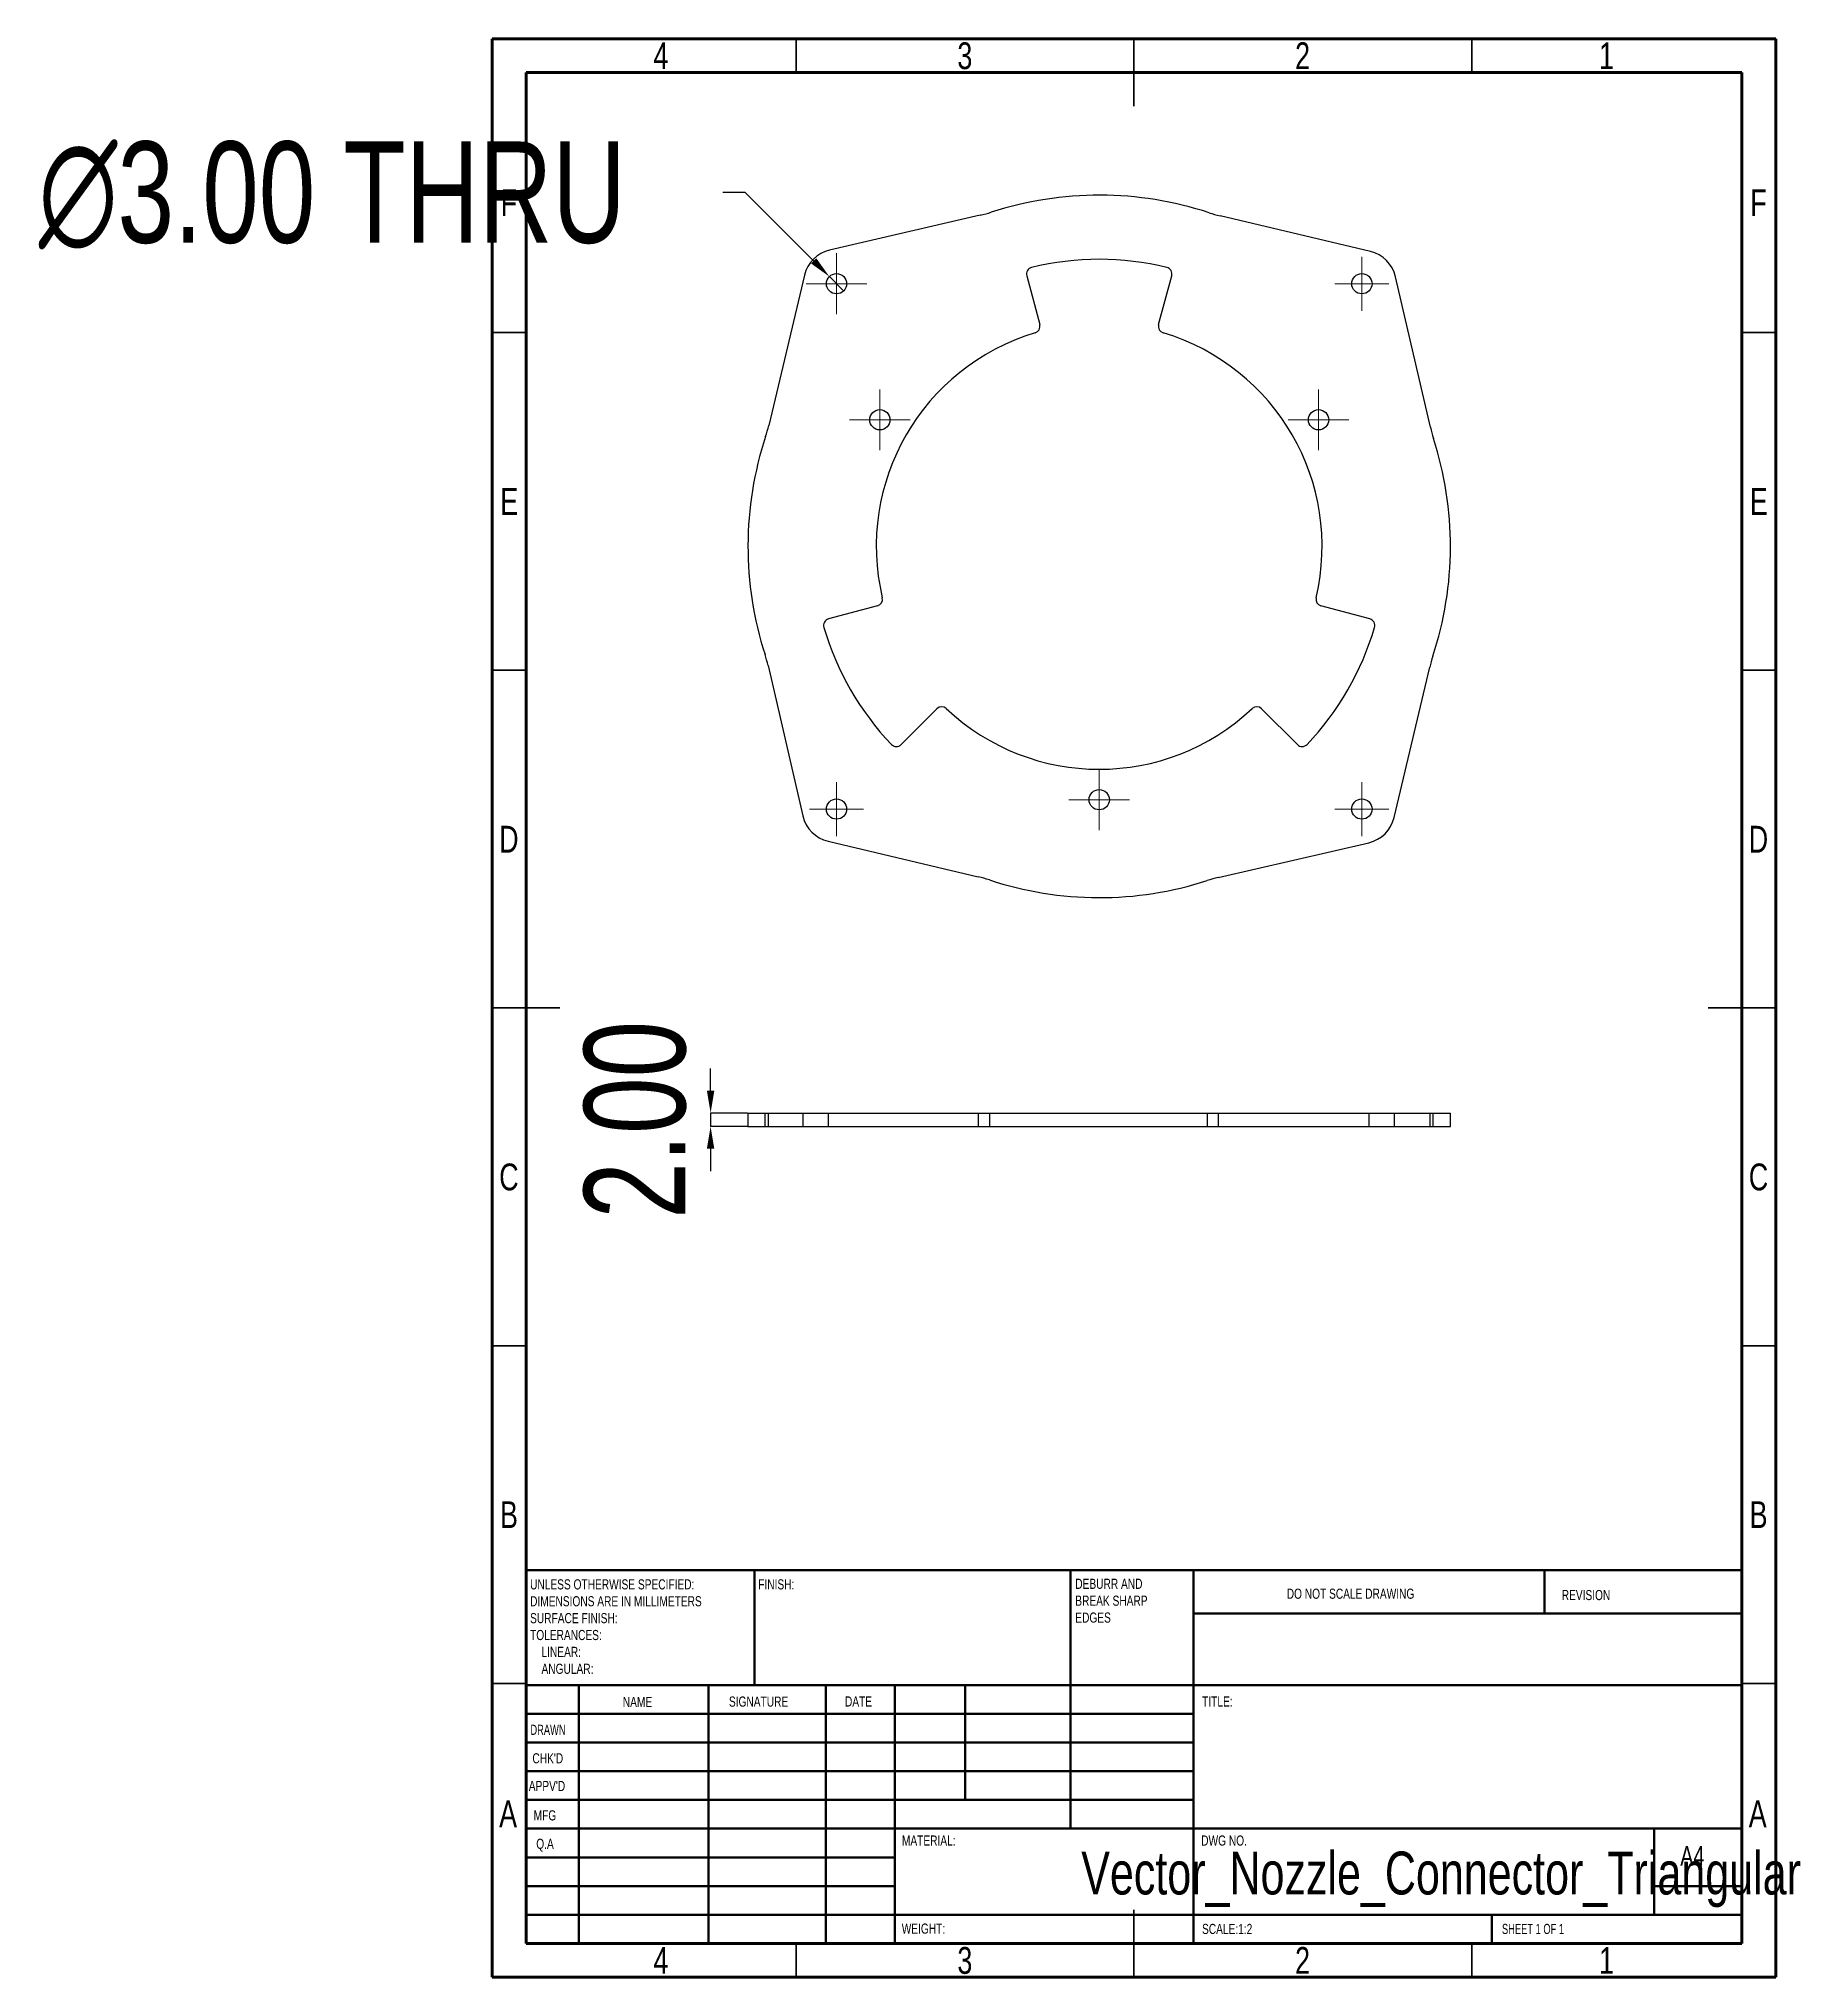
# Model space of a CAD drawing. Header units: inches. Extents: x -8 to 2414, y -1726 to 585.
# Drawn here: x 2153.6 to 2414.4, y 30.5 to 317.5 of the extents above; entities that cross this region are included whole.
import ezdxf

# ---------------------------------------------------------------- set-up
doc = ezdxf.new("R2010")
doc.units = ezdxf.units.IN
doc.header["$MEASUREMENT"] = 0
doc.styles.add('SLDTEXTSTYLE0', font='TXT', dxfattribs={"width": 0.75})
doc.styles.add('SLDTEXTSTYLE1', font='TXT', dxfattribs={"width": 0.686449})
doc.styles.add('SLDTEXTSTYLE2', font='TXT', dxfattribs={"width": 0.6875})
doc.dimstyles.new('SLDDIMSTYLE0', dxfattribs={"dimtxt": 15, "dimasz": 3.302, "dimexe": 0, "dimexo": 0.0625, "dimgap": 3.75, "dimtad": 0, "dimtih": 1, "dimtoh": 1, "dimrnd": 1e-09, "dimzin": 4, "dimdsep": 46, "dimtxsty": 'SLDTEXTSTYLE0', "dimblk1": 'NONE', "dimsah": 1, "dimcen": 0, "dimadec": 0, "dimazin": 1, "dimtfac": 1, "dimtmove": 0, "dimatfit": 3, "dimldrblk": 'NONE', "dimfxl": 0, "dimfrac": 2, "dimtolj": 1, "dimtzin": 12, "dimarcsym": 0})
doc.dimstyles.new('SLDDIMSTYLE1', dxfattribs={"dimtxt": 15, "dimasz": 3.302, "dimexe": 0, "dimexo": 0.0625, "dimgap": 3.75, "dimtad": 1, "dimrnd": 1e-09, "dimzin": 4, "dimdsep": 46, "dimtxsty": 'SLDTEXTSTYLE0', "dimsah": 1, "dimcen": 0.09, "dimadec": 0, "dimazin": 1, "dimtfac": 1, "dimtmove": 0, "dimatfit": 0, "dimfxl": 0, "dimfrac": 2, "dimtolj": 1, "dimtzin": 12, "dimarcsym": 0})

msp = doc.modelspace()

# ---------------------------------------------------------------- texts
at = {"color": 7, "linetype": 'Continuous', "lineweight": 0}
for s, insert, char_height, attachment_point, style in [('4', (2245.742, 317.001), 3.969, 2, 'SLDTEXTSTYLE0'), ('3', (2290.742, 317.001), 3.969, 2, 'SLDTEXTSTYLE0'), ('2', (2340.742, 317.001), 3.969, 2, 'SLDTEXTSTYLE0'), ('1', (2385.742, 317.001), 3.969, 2, 'SLDTEXTSTYLE0'), ('F', (2223.24, 295.251), 3.969, 2, 'SLDTEXTSTYLE0'), ('F', (2408.24, 295.251), 3.969, 2, 'SLDTEXTSTYLE0'), ('E', (2223.29, 251.001), 3.969, 2, 'SLDTEXTSTYLE0'), ('E', (2408.29, 251.001), 3.969, 2, 'SLDTEXTSTYLE0'), ('D', (2223.235, 201.001), 3.969, 2, 'SLDTEXTSTYLE0'), ('D', (2408.235, 201.001), 3.969, 2, 'SLDTEXTSTYLE0'), ('C', (2223.241, 151.001), 3.969, 2, 'SLDTEXTSTYLE0'), ('C', (2408.241, 151.001), 3.969, 2, 'SLDTEXTSTYLE0'), ('B', (2223.253, 101.001), 3.969, 2, 'SLDTEXTSTYLE0'), ('B', (2408.253, 101.001), 3.969, 2, 'SLDTEXTSTYLE0'), ('FINISH:', (2260.154, 89.447), 1.5, 1, 'SLDTEXTSTYLE0'), ('DO NOT SCALE DRAWING', (2338.397, 88.061), 1.5, 1, 'SLDTEXTSTYLE0'), ('REVISION', (2379.11, 87.862), 1.5, 1, 'SLDTEXTSTYLE0'), ('NAME', (2240.105, 72.029), 1.5, 1, 'SLDTEXTSTYLE0'), ('SIGNATURE', (2255.816, 72.089), 1.5, 1, 'SLDTEXTSTYLE0'), ('DATE', (2272.997, 72.104), 1.5, 1, 'SLDTEXTSTYLE0'), ('TITLE:', (2325.873, 72.104), 1.5, 1, 'SLDTEXTSTYLE0'), ('DRAWN', (2226.426, 67.912), 1.5, 1, 'SLDTEXTSTYLE1'), ("CHK'D", (2226.722, 63.689), 1.5, 1, 'SLDTEXTSTYLE0'), ("APPV'D", (2226.184, 59.593), 1.5, 1, 'SLDTEXTSTYLE0'), ('A', (2223.122, 56.695), 3.969, 2, 'SLDTEXTSTYLE0'), ('MFG', (2226.906, 55.243), 1.5, 1, 'SLDTEXTSTYLE0'), ('A', (2408.122, 56.695), 3.969, 2, 'SLDTEXTSTYLE0'), ('Q.A', (2227.291, 51.032), 1.5, 1, 'SLDTEXTSTYLE0'), ('MATERIAL:', (2281.428, 51.514), 1.5, 1, 'SLDTEXTSTYLE0'), ('Vector_Nozzle_Connector_Triangular', (2361.247, 49.134), 6.35, 2, 'SLDTEXTSTYLE0'), ('DWG NO.', (2325.735, 51.514), 1.5, 1, 'SLDTEXTSTYLE0'), ('A4', (2396.654, 49.934), 2.9104, 1, 'SLDTEXTSTYLE0'), ('WEIGHT:', (2281.4, 38.477), 1.4986, 1, 'SLDTEXTSTYLE0'), ('SCALE:1:2', (2325.856, 38.428), 1.5, 1, 'SLDTEXTSTYLE0'), ('SHEET 1 OF 1', (2370.261, 38.428), 1.5, 1, 'SLDTEXTSTYLE2'), ('4', (2245.742, 35.001), 3.969, 2, 'SLDTEXTSTYLE0'), ('3', (2290.742, 35.001), 3.969, 2, 'SLDTEXTSTYLE0'), ('2', (2340.742, 35.001), 3.969, 2, 'SLDTEXTSTYLE0'), ('1', (2385.742, 35.001), 3.969, 2, 'SLDTEXTSTYLE0')]:
    msp.add_mtext(s, dxfattribs=dict(at, insert=insert, char_height=char_height, attachment_point=attachment_point, style=style))

# ---------------------------------------------------------------- blocks, each defined once
blk = doc.blocks.new('SW_NOTE_0')
at = {"color": 0, "linetype": 'Continuous', "lineweight": 0, "char_height": 1.5, "attachment_point": 1, "style": 'SLDTEXTSTYLE0'}
for s, insert in [('UNLESS OTHERWISE SPECIFIED:', (0, 1.93)), ('DIMENSIONS ARE IN MILLIMETERS', (0, -0.57)), ('TOLERANCES:', (0, -5.57)), ('SURFACE FINISH:', (0, -3.07)), ('LINEAR:', (1.69, -8.07)), ('ANGULAR:', (1.69, -10.57))]:
    blk.add_mtext(s, dxfattribs=dict(at, insert=insert))
blk = doc.blocks.new('SW_NOTE_0_1')
at = {"color": 0, "linetype": 'Continuous', "lineweight": 0, "char_height": 1.5, "attachment_point": 1, "style": 'SLDTEXTSTYLE0'}
for s, insert in [('DEBURR AND', (0, 1.93)), ('BREAK SHARP', (0, -0.57)), ('EDGES', (0, -3.07))]:
    blk.add_mtext(s, dxfattribs=dict(at, insert=insert))
blk = doc.blocks.new('*D302')
at = {"color": 0, "linetype": 'Continuous', "lineweight": -2, "transparency": 16777216}
for p, q in [((2254.89, 294.82), (2258.19, 294.82)), ((2258.19, 294.82), (2268.35, 284.66)), ((2272.8, 280.2), (2270.68, 282.32))]:
    blk.add_line(p, q, dxfattribs=at)
at = {"color": 0, "linetype": 'Continuous', "transparency": 16777216}
blk.add_solid([(2268.74, 285.05), (2267.96, 284.27), (2270.68, 282.32)], dxfattribs=at)
at = {"layer": 'Defpoints', "color": 0, "linetype": 'Continuous', "transparency": 16777216}
for p in [(2270.68, 282.32), (2272.8, 280.2)]:
    blk.add_point(p, dxfattribs=at)
at = {"color": 0, "linetype": 'Continuous', "lineweight": 18, "transparency": 16777216, "insert": (2153.64, 302.32), "char_height": 15, "attachment_point": 1, "style": 'SLDTEXTSTYLE0'}
blk.add_mtext('\\A1;∅3.00 THRU', dxfattribs=at)
blk = doc.blocks.new('_None')
blk = doc.blocks.new('SW_CENTERMARKSYMBOL_0')
at = {"color": 0, "linetype": 'Continuous', "lineweight": 18}
for p, q in [((0, 2.5), (0, 4.5)), ((-2.5, 0), (-4.5, 0)), ((0, 0), (-2.5, 0)), ((0, 0), (0, 2.5)), ((0, 0), (0, -2.5)), ((0, 0), (2.5, 0)), ((2.5, 0), (4.5, 0)), ((0, -2.5), (0, -4.5))]:
    blk.add_line(p, q, dxfattribs=at)
blk = doc.blocks.new('SW_CENTERMARKSYMBOL_1')
at = {"color": 0, "linetype": 'Continuous', "lineweight": 18}
for p, q in [((0, 2.5), (0, 4.5)), ((-2.5, 0), (-4.5, 0)), ((0, 0), (-2.5, 0)), ((0, 0), (0, 2.5)), ((0, 0), (0, -2.5)), ((0, 0), (2.5, 0)), ((2.5, 0), (4.5, 0)), ((0, -2.5), (0, -4.5))]:
    blk.add_line(p, q, dxfattribs=at)
blk = doc.blocks.new('SW_CENTERMARKSYMBOL_2')
at = {"color": 0, "linetype": 'Continuous', "lineweight": 18}
for p, q in [((0, 2.5), (0, 4.5)), ((-2.5, 0), (-4.5, 0)), ((0, 0), (-2.5, 0)), ((0, 0), (0, 2.5)), ((0, 0), (0, -2.5)), ((0, 0), (2.5, 0)), ((2.5, 0), (4.5, 0)), ((0, -2.5), (0, -4.5))]:
    blk.add_line(p, q, dxfattribs=at)
blk = doc.blocks.new('SW_CENTERMARKSYMBOL_3')
at = {"color": 0, "linetype": 'Continuous', "lineweight": 18}
for p, q in [((0, 2.5), (0, 4.5)), ((-2.5, 0), (-4.5, 0)), ((0, 0), (-2.5, 0)), ((0, 0), (0, 2.5)), ((0, 0), (0, -2.5)), ((0, 0), (2.5, 0)), ((2.5, 0), (4.5, 0)), ((0, -2.5), (0, -4.5))]:
    blk.add_line(p, q, dxfattribs=at)
blk = doc.blocks.new('SW_CENTERMARKSYMBOL_4')
at = {"color": 0, "linetype": 'Continuous', "lineweight": 18}
for p, q in [((0, 2.5), (0, 4)), ((-2.5, 0), (-4, 0)), ((0, 0), (-2.5, 0)), ((0, 0), (0, 2.5)), ((0, 0), (0, -2.5)), ((0, 0), (2.5, 0)), ((2.5, 0), (4, 0)), ((0, -2.5), (0, -4))]:
    blk.add_line(p, q, dxfattribs=at)
blk = doc.blocks.new('SW_CENTERMARKSYMBOL_5')
at = {"color": 0, "linetype": 'Continuous', "lineweight": 18}
for p, q in [((0, 2.5), (0, 4)), ((-2.5, 0), (-4, 0)), ((0, 0), (-2.5, 0)), ((0, 0), (0, 2.5)), ((0, 0), (0, -2.5)), ((0, 0), (2.5, 0)), ((2.5, 0), (4, 0)), ((0, -2.5), (0, -4))]:
    blk.add_line(p, q, dxfattribs=at)
blk = doc.blocks.new('SW_CENTERMARKSYMBOL_6')
at = {"color": 0, "linetype": 'Continuous', "lineweight": 18}
for p, q in [((0, 2.5), (0, 4)), ((-2.5, 0), (-4, 0)), ((0, 0), (-2.5, 0)), ((0, 0), (0, 2.5)), ((0, 0), (0, -2.5)), ((0, 0), (2.5, 0)), ((2.5, 0), (4, 0)), ((0, -2.5), (0, -4))]:
    blk.add_line(p, q, dxfattribs=at)
blk = doc.blocks.new('*D303')
at = {"color": 0, "linetype": 'Continuous', "lineweight": -2, "transparency": 16777216}
for p, q in [((2253.1, 161.78), (2253.1, 165.08)), ((2258.57, 158.48), (2253.1, 158.48)), ((2253.1, 158.48), (2253.1, 156.48)), ((2258.57, 156.48), (2253.1, 156.48)), ((2253.1, 153.18), (2253.1, 149.88))]:
    blk.add_line(p, q, dxfattribs=at)
at = {"color": 0, "linetype": 'Continuous', "transparency": 16777216}
for points in [[(2252.55, 161.78), (2253.65, 161.78), (2253.1, 158.48)], [(2252.55, 153.18), (2253.65, 153.18), (2253.1, 156.48)]]:
    blk.add_solid(points, dxfattribs=at)
at = {"layer": 'Defpoints', "color": 0, "linetype": 'Continuous', "transparency": 16777216}
for p in [(2258.63, 158.48), (2253.1, 156.48), (2258.63, 156.48)]:
    blk.add_point(p, dxfattribs=at)
at = {"color": 0, "linetype": 'Continuous', "lineweight": 18, "transparency": 16777216, "insert": (2234.35, 157.48), "char_height": 15, "attachment_point": 2, "rotation": 90, "style": 'SLDTEXTSTYLE0'}
blk.add_mtext('\\A1;2.00', dxfattribs=at)

# ---------------------------------------------------------------- dimensions: what is measured, and where the dimension line sits
at = {"color": 7, "linetype": 'Continuous', "lineweight": 18}
dim = msp.add_diameter_dim_2p(p1=(2272.805, 280.202), p2=(2270.683, 282.323), text='<> THRU', dimstyle='SLDDIMSTYLE0', dxfattribs=at)
dim.commit()
dim.dimension.update_dxf_attribs({"geometry": '*D302', "text_midpoint": (2202.389, 294.815), "dimtype": 163})
dim = msp.add_linear_dim(base=(2253.102, 156.479), p1=(2258.635, 158.479), p2=(2258.635, 156.479), angle=90, dimstyle='SLDDIMSTYLE1', dxfattribs=at)
dim.commit()
dim.dimension.update_dxf_attribs({"geometry": '*D303', "text_midpoint": (2253.102, 157.479), "dimtype": 160})

# ---------------------------------------------------------------- linework, layer by layer
at = {"color": 7, "linetype": 'Continuous', "lineweight": 70}
for p, q in [((2220.782, 30.528), (2220.782, 317.528)), ((2220.782, 317.528), (2410.782, 317.528)), ((2410.782, 317.528), (2410.782, 30.528)), ((2225.782, 35.528), (2225.782, 312.528)), ((2225.782, 312.528), (2405.782, 312.528)), ((2405.782, 312.528), (2405.782, 35.528)), ((2405.782, 35.528), (2225.782, 35.528)), ((2410.782, 30.528), (2220.782, 30.528))]:
    msp.add_line(p, q, dxfattribs=at)
at = {"color": 7, "linetype": 'Continuous', "lineweight": 35}
for p, q in [((2265.782, 312.528), (2265.782, 317.528)), ((2315.782, 317.528), (2315.782, 307.528)), ((2315.782, 312.528), (2315.782, 317.528)), ((2365.782, 312.528), (2365.782, 317.528)), ((2225.782, 274.028), (2220.782, 274.028)), ((2405.782, 274.028), (2410.782, 274.028)), ((2225.782, 224.028), (2220.782, 224.028)), ((2405.782, 224.028), (2410.782, 224.028)), ((2220.782, 174.028), (2230.782, 174.028)), ((2225.782, 174.028), (2220.782, 174.028)), ((2410.782, 174.028), (2400.782, 174.028)), ((2405.782, 174.028), (2410.782, 174.028)), ((2225.782, 124.028), (2220.782, 124.028)), ((2405.782, 124.028), (2410.782, 124.028)), ((2225.782, 74.028), (2220.782, 74.028)), ((2405.782, 74.028), (2410.782, 74.028)), ((2315.782, 30.528), (2315.782, 40.528)), ((2265.782, 35.528), (2265.782, 30.528)), ((2315.782, 35.528), (2315.782, 30.528)), ((2365.782, 35.528), (2365.782, 30.528))]:
    msp.add_line(p, q, dxfattribs=at)
at = {"color": 7, "linetype": 'Continuous', "lineweight": 25}
for p, q in [((2293.001, 291.397), (2270.721, 286.238)), ((2350.784, 286.023), (2328.532, 291.301)), ((2266.983, 282.521), (2261.705, 260.269)), ((2299.897, 282.446), (2301.839, 275.199)), ((2319.431, 275.199), (2321.372, 282.446)), ((2359.66, 260.006), (2354.501, 282.286)), ((2277.807, 233.576), (2270.56, 231.634)), ((2350.709, 231.634), (2343.462, 233.576)), ((2261.609, 224.738), (2266.768, 202.458)), ((2354.286, 202.222), (2359.564, 224.475)), ((2281.298, 213.035), (2286.603, 218.34)), ((2334.666, 218.34), (2339.971, 213.035)), ((2270.485, 198.72), (2292.738, 193.442)), ((2328.268, 193.346), (2350.549, 198.505)), ((2258.635, 158.479), (2258.635, 156.479)), ((2258.635, 158.479), (2261.155, 158.479)), ((2261.155, 158.479), (2261.155, 156.479)), ((2261.155, 158.479), (2261.609, 158.479)), ((2261.609, 158.479), (2261.609, 156.479)), ((2261.609, 158.479), (2266.768, 158.479)), ((2266.768, 158.479), (2266.768, 156.479)), ((2266.768, 158.479), (2270.485, 158.479)), ((2270.485, 158.479), (2270.485, 156.479)), ((2270.485, 158.479), (2292.738, 158.479)), ((2292.738, 158.479), (2292.738, 156.479)), ((2292.738, 158.479), (2294.375, 158.479)), ((2294.375, 158.479), (2294.375, 156.479)), ((2294.375, 158.479), (2326.628, 158.479)), ((2326.628, 158.479), (2326.628, 156.479)), ((2326.628, 158.479), (2328.268, 158.479)), ((2328.268, 158.479), (2328.268, 156.479)), ((2328.268, 158.479), (2350.549, 158.479)), ((2350.549, 158.479), (2350.549, 156.479)), ((2350.549, 158.479), (2354.286, 158.479)), ((2354.286, 158.479), (2354.286, 156.479)), ((2354.286, 158.479), (2359.564, 158.479)), ((2359.564, 158.479), (2359.564, 156.479)), ((2359.564, 158.479), (2360.027, 158.479)), ((2360.027, 158.479), (2360.027, 156.479)), ((2360.027, 158.479), (2362.635, 158.479)), ((2362.635, 156.479), (2362.635, 158.479)), ((2258.635, 156.479), (2261.155, 156.479)), ((2261.155, 156.479), (2261.609, 156.479)), ((2261.609, 156.479), (2266.768, 156.479)), ((2266.768, 156.479), (2270.485, 156.479)), ((2270.485, 156.479), (2292.738, 156.479)), ((2292.738, 156.479), (2294.375, 156.479)), ((2294.375, 156.479), (2326.628, 156.479)), ((2326.628, 156.479), (2328.268, 156.479)), ((2328.268, 156.479), (2350.549, 156.479)), ((2350.549, 156.479), (2354.286, 156.479)), ((2354.286, 156.479), (2359.564, 156.479)), ((2359.564, 156.479), (2360.027, 156.479)), ((2360.027, 156.479), (2362.635, 156.479))]:
    msp.add_line(p, q, dxfattribs=at)
at = {"color": 7, "linetype": 'Continuous', "lineweight": 50}
for p, q in [((2225.782, 90.778), (2405.782, 90.778)), ((2225.782, 90.778), (2225.782, 35.528)), ((2259.582, 73.778), (2259.582, 90.778)), ((2306.382, 90.778), (2306.382, 52.528)), ((2324.582, 90.778), (2324.582, 35.528)), ((2376.582, 84.403), (2376.582, 90.778)), ((2405.782, 84.403), (2324.582, 84.403)), ((2405.782, 73.778), (2225.782, 73.778)), ((2233.582, 73.778), (2233.582, 35.528)), ((2252.773, 73.778), (2252.773, 35.528)), ((2270.181, 73.778), (2270.181, 35.528)), ((2280.382, 35.528), (2280.382, 73.778)), ((2290.782, 56.778), (2290.782, 73.778)), ((2324.582, 69.528), (2225.782, 69.528)), ((2324.582, 65.278), (2225.782, 65.278)), ((2324.582, 61.028), (2225.782, 61.028)), ((2324.582, 56.778), (2225.782, 56.778)), ((2280.382, 52.528), (2225.782, 52.528)), ((2280.382, 52.528), (2405.782, 52.528)), ((2392.782, 39.778), (2392.782, 52.528)), ((2280.382, 48.277), (2225.782, 48.277)), ((2280.382, 44.028), (2225.782, 44.028)), ((2405.782, 44.028), (2392.782, 44.028)), ((2225.782, 39.778), (2405.782, 39.778)), ((2368.782, 35.528), (2368.782, 39.778))]:
    msp.add_line(p, q, dxfattribs=at)
at = {"color": 7, "linetype": 'Continuous', "lineweight": 25}
for centre in [(2271.744, 281.262), (2349.525, 281.262), (2278.159, 261.122), (2343.111, 261.122), (2271.744, 203.481), (2310.635, 204.872), (2349.525, 203.481)]:
    msp.add_circle(centre, 1.5, dxfattribs=at)
for centre, radius, start, end in [((2310.635, 242.372), 52, 71.77895, 107.91311), ((2288.489, 310.881), 20, 283.03672, 287.91311), ((2333.148, 310.761), 20, 251.77895, 256.65534), ((2271.848, 281.367), 5, 103.03672, 166.65534), ((2310.635, 242.372), 42.5, 76.38075, 103.61925), ((2349.63, 281.158), 5, 13.03672, 76.65534), ((2300.863, 282.705), 1, 103.61925, 195), ((2320.407, 282.705), 1, 345, 76.38075), ((2310.635, 242.372), 33, 106.68541, 193.31459), ((2300.873, 274.94), 1, 286.68541, 15), ((2320.397, 274.94), 1, 165, 253.31459), ((2310.635, 242.372), 33, 346.68541, 73.31459), ((2310.635, 242.372), 52, 161.77895, 197.91311), ((2242.245, 264.885), 20, 341.77895, 346.65534), ((2379.144, 264.517), 20, 193.03672, 197.91311), ((2310.635, 242.372), 52, 341.77895, 17.91311), ((2277.549, 234.542), 1, 285, 13.31459), ((2343.721, 234.542), 1, 166.68541, 255), ((2270.819, 230.668), 1, 105, 196.38075), ((2310.635, 242.372), 42.5, 196.38075, 223.61925), ((2310.635, 242.372), 42.5, 316.38075, 343.61925), ((2350.45, 230.668), 1, 343.61925, 75), ((2242.125, 220.226), 20, 13.03672, 17.91311), ((2379.024, 219.858), 20, 161.77895, 166.65534), ((2287.311, 217.633), 1, 46.68541, 135), ((2310.635, 242.372), 33, 226.68541, 313.31459), ((2333.959, 217.633), 1, 45, 133.31459), ((2280.591, 213.742), 1, 223.61925, 315), ((2340.678, 213.742), 1, 225, 316.38075), ((2271.639, 203.585), 5, 193.03672, 256.65534), ((2349.421, 203.376), 5, 283.03672, 346.65534), ((2288.121, 173.982), 20, 71.77895, 76.65534), ((2310.635, 242.372), 52, 251.77895, 287.91311), ((2332.78, 173.862), 20, 103.03672, 107.91311)]:
    msp.add_arc(centre, radius, start, end, dxfattribs=at)

# ---------------------------------------------------------------- block references
at = {"color": 7, "linetype": 'Continuous', "lineweight": 0}
for name, p in [('SW_CENTERMARKSYMBOL_1', (2271.744, 281.262)), ('SW_CENTERMARKSYMBOL_4', (2349.525, 281.262)), ('SW_CENTERMARKSYMBOL_3', (2278.159, 261.122)), ('SW_CENTERMARKSYMBOL_2', (2343.111, 261.122)), ('SW_CENTERMARKSYMBOL_6', (2271.744, 203.481)), ('SW_CENTERMARKSYMBOL_0', (2310.635, 204.872)), ('SW_CENTERMARKSYMBOL_5', (2349.525, 203.481)), ('SW_NOTE_0', (2226.376, 87.515)), ('SW_NOTE_0_1', (2307.092, 87.597))]:
    msp.add_blockref(name, p, dxfattribs=at)

msp.set_redraw_order([(e.dxf.handle, doc.entitydb.next_handle()) for e in msp.query("TEXT MTEXT ATTDEF DIMENSION ARC_DIMENSION")])  # texts and dimensions are drawn at this point

doc.saveas('drawing.dxf')
